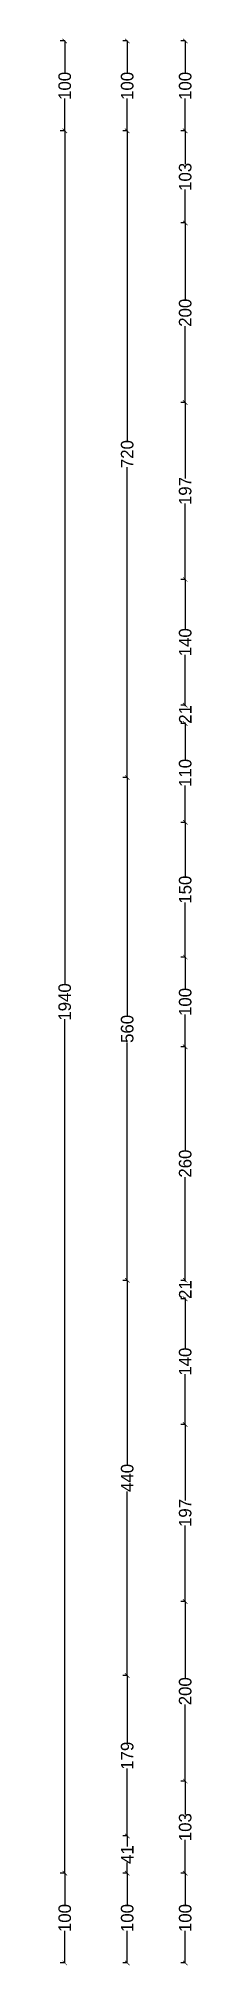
# Model space of a CAD drawing. Header units: millimetres. Extents: x 11848 to 21447, y 11375 to 20030.
# Drawn here: x 20630 to 20783, y 16946 to 19091 of the extents above; entities that cross this region are included whole.
import ezdxf

# ---------------------------------------------------------------- set-up
doc = ezdxf.new("R2010")
doc.units = ezdxf.units.MM
doc.layers.add('CZM ÖLÇÜ', color=142, linetype='Continuous')
doc.styles.add('dış ölçü', font='BASKVILL.TTF')
doc.dimstyles.new('dış ölçü', dxfattribs={"dimtxt": 14, "dimasz": 5, "dimexe": 5, "dimexo": 5, "dimgap": 0.09, "dimtad": 0, "dimdec": 0, "dimzin": 0, "dimdsep": 46, "dimtxsty": 'dış ölçü', "dimblk": 'ARCHTICK', "dimcen": 0, "dimadec": 0, "dimazin": 0, "dimtfac": 1, "dimtdec": 0, "dimtix": 1, "dimtofl": 0, "dimtmove": 0, "dimatfit": 3, "dimldrblk": 'ARCHTICK', "dimfxl": 5, "dimfxlon": 1, "dimtolj": 1, "dimtzin": 0, "dimarcsym": 0})

msp = doc.modelspace()

# ---------------------------------------------------------------- blocks, each defined once
blk = doc.blocks.new('_ArchTick')
at = {"color": 0, "linetype": 'ByBlock', "const_width": 0.15}
blk.add_lwpolyline([(-0.5, -0.5), (0.5, 0.5)], dxfattribs=at)
blk = doc.blocks.new('*D333')
at = {"layer": 'CZM ÖLÇÜ', "color": 0, "lineweight": -2, "transparency": 16777216}
for p, q in [((20709.3, 18988.5), (20704.3, 18988.5)), ((20709.3, 18988.5), (20709.3, 18643.1)), ((20709.3, 18268.5), (20709.3, 18613.8)), ((20709.3, 18268.5), (20704.3, 18268.5))]:
    blk.add_line(p, q, dxfattribs=at)
at = {"layer": 'Defpoints', "color": 0, "transparency": 16777216}
for p in [(20709.3, 18988.5), (20709.3, 18268.5), (20709.3, 18268.5)]:
    blk.add_point(p, dxfattribs=at)
at = {"layer": 'CZM ÖLÇÜ', "color": 0, "lineweight": -2, "transparency": 16777216, "xscale": 5, "yscale": 5, "zscale": 5}
for p, rotation in [((20709.3, 18988.5), 90), ((20709.3, 18268.5), 270)]:
    blk.add_blockref('_ArchTick', p, dxfattribs=dict(at, rotation=rotation))
at = {"layer": 'CZM ÖLÇÜ', "color": 0, "transparency": 16777216, "insert": (20709.3, 18628.5), "char_height": 14, "attachment_point": 5, "rotation": 90, "style": 'dış ölçü'}
blk.add_mtext('\\A1;720', dxfattribs=at)
blk = doc.blocks.new('*D334')
at = {"layer": 'CZM ÖLÇÜ', "color": 0, "lineweight": -2, "transparency": 16777216}
for p, q in [((20709.3, 18268.5), (20704.3, 18268.5)), ((20709.3, 18268.5), (20709.3, 18003.4)), ((20709.3, 17708.5), (20709.3, 17973.5)), ((20709.3, 17708.5), (20704.3, 17708.5))]:
    blk.add_line(p, q, dxfattribs=at)
at = {"layer": 'Defpoints', "color": 0, "transparency": 16777216}
for p in [(20709.3, 18268.5), (20709.3, 17708.5), (20709.3, 17708.5)]:
    blk.add_point(p, dxfattribs=at)
at = {"layer": 'CZM ÖLÇÜ', "color": 0, "lineweight": -2, "transparency": 16777216, "xscale": 5, "yscale": 5, "zscale": 5}
for p, rotation in [((20709.3, 18268.5), 90), ((20709.3, 17708.5), 270)]:
    blk.add_blockref('_ArchTick', p, dxfattribs=dict(at, rotation=rotation))
at = {"layer": 'CZM ÖLÇÜ', "color": 0, "transparency": 16777216, "insert": (20709.3, 17988.5), "char_height": 14, "attachment_point": 5, "rotation": 90, "style": 'dış ölçü'}
blk.add_mtext('\\A1;560', dxfattribs=at)
blk = doc.blocks.new('*D335')
at = {"layer": 'CZM ÖLÇÜ', "color": 0, "lineweight": -2, "transparency": 16777216}
for p, q in [((20709.3, 17708.5), (20704.3, 17708.5)), ((20709.3, 17708.5), (20709.3, 17503.3)), ((20709.3, 17268.5), (20709.3, 17473.6)), ((20709.3, 17268.5), (20704.3, 17268.5))]:
    blk.add_line(p, q, dxfattribs=at)
at = {"layer": 'Defpoints', "color": 0, "transparency": 16777216}
for p in [(20709.3, 17708.5), (20709.3, 17268.5), (20709.3, 17268.5)]:
    blk.add_point(p, dxfattribs=at)
at = {"layer": 'CZM ÖLÇÜ', "color": 0, "lineweight": -2, "transparency": 16777216, "xscale": 5, "yscale": 5, "zscale": 5}
for p, rotation in [((20709.3, 17708.5), 90), ((20709.3, 17268.5), 270)]:
    blk.add_blockref('_ArchTick', p, dxfattribs=dict(at, rotation=rotation))
at = {"layer": 'CZM ÖLÇÜ', "color": 0, "transparency": 16777216, "insert": (20709.3, 17488.5), "char_height": 14, "attachment_point": 5, "rotation": 90, "style": 'dış ölçü'}
blk.add_mtext('\\A1;440', dxfattribs=at)
blk = doc.blocks.new('*D336')
at = {"layer": 'CZM ÖLÇÜ', "color": 0, "lineweight": -2, "transparency": 16777216}
for p, q in [((20709.3, 17268.5), (20704.3, 17268.5)), ((20709.3, 17268.5), (20709.3, 17193.3)), ((20709.3, 17089.9), (20709.3, 17165.1)), ((20709.3, 17089.9), (20704.3, 17089.9))]:
    blk.add_line(p, q, dxfattribs=at)
at = {"layer": 'Defpoints', "color": 0, "transparency": 16777216}
for p in [(20709.3, 17268.5), (20709.3, 17089.9), (20709.3, 17089.9)]:
    blk.add_point(p, dxfattribs=at)
at = {"layer": 'CZM ÖLÇÜ', "color": 0, "lineweight": -2, "transparency": 16777216, "xscale": 5, "yscale": 5, "zscale": 5}
for p, rotation in [((20709.3, 17268.5), 90), ((20709.3, 17089.9), 270)]:
    blk.add_blockref('_ArchTick', p, dxfattribs=dict(at, rotation=rotation))
at = {"layer": 'CZM ÖLÇÜ', "color": 0, "transparency": 16777216, "insert": (20709.3, 17179.2), "char_height": 14, "attachment_point": 5, "rotation": 90, "style": 'dış ölçü'}
blk.add_mtext('\\A1;179', dxfattribs=at)
blk = doc.blocks.new('*D337')
at = {"layer": 'CZM ÖLÇÜ', "color": 0, "lineweight": -2, "transparency": 16777216}
for p, q in [((20709.3, 17089.9), (20704.3, 17089.9)), ((20709.3, 17089.9), (20709.3, 17078.2)), ((20709.3, 17048.5), (20709.3, 17060.2)), ((20709.3, 17048.5), (20704.3, 17048.5))]:
    blk.add_line(p, q, dxfattribs=at)
at = {"layer": 'Defpoints', "color": 0, "transparency": 16777216}
for p in [(20709.3, 17089.9), (20709.3, 17048.5), (20709.3, 17048.5)]:
    blk.add_point(p, dxfattribs=at)
at = {"layer": 'CZM ÖLÇÜ', "color": 0, "lineweight": -2, "transparency": 16777216, "xscale": 5, "yscale": 5, "zscale": 5}
for p, rotation in [((20709.3, 17089.9), 90), ((20709.3, 17048.5), 270)]:
    blk.add_blockref('_ArchTick', p, dxfattribs=dict(at, rotation=rotation))
at = {"layer": 'CZM ÖLÇÜ', "color": 0, "transparency": 16777216, "insert": (20709.3, 17069.2), "char_height": 14, "attachment_point": 5, "rotation": 90, "style": 'dış ölçü'}
blk.add_mtext('\\A1;41', dxfattribs=at)
blk = doc.blocks.new('*D338')
at = {"layer": 'CZM ÖLÇÜ', "color": 0, "lineweight": -2, "transparency": 16777216}
for p, q in [((20639.6, 18988.5), (20634.6, 18988.5)), ((20639.6, 18988.5), (20639.6, 18037.7)), ((20639.6, 17048.5), (20639.6, 17999.2)), ((20639.6, 17048.5), (20634.6, 17048.5))]:
    blk.add_line(p, q, dxfattribs=at)
at = {"layer": 'Defpoints', "color": 0, "transparency": 16777216}
for p in [(20639.6, 18988.5), (20639.6, 18988.5), (20639.6, 17048.5)]:
    blk.add_point(p, dxfattribs=at)
at = {"layer": 'CZM ÖLÇÜ', "color": 0, "lineweight": -2, "transparency": 16777216, "xscale": 5, "yscale": 5, "zscale": 5}
for p, rotation in [((20639.6, 18988.5), 90), ((20639.6, 17048.5), 270)]:
    blk.add_blockref('_ArchTick', p, dxfattribs=dict(at, rotation=rotation))
at = {"layer": 'CZM ÖLÇÜ', "color": 0, "transparency": 16777216, "insert": (20639.6, 18018.5), "char_height": 14, "attachment_point": 5, "rotation": 90, "style": 'dış ölçü'}
blk.add_mtext('\\A1;1940', dxfattribs=at)
blk = doc.blocks.new('*D339')
at = {"layer": 'CZM ÖLÇÜ', "color": 0, "lineweight": -2, "transparency": 16777216}
for p, q in [((20774, 19088.5), (20769, 19088.5)), ((20774, 19088.5), (20774, 19052.6)), ((20774, 18988.5), (20774, 19024.4)), ((20774, 18988.5), (20769, 18988.5))]:
    blk.add_line(p, q, dxfattribs=at)
at = {"layer": 'Defpoints', "color": 0, "transparency": 16777216}
for p in [(20774, 19088.5), (20774, 18988.5), (20774, 18988.5)]:
    blk.add_point(p, dxfattribs=at)
at = {"layer": 'CZM ÖLÇÜ', "color": 0, "lineweight": -2, "transparency": 16777216, "xscale": 5, "yscale": 5, "zscale": 5}
for p, rotation in [((20774, 19088.5), 90), ((20774, 18988.5), 270)]:
    blk.add_blockref('_ArchTick', p, dxfattribs=dict(at, rotation=rotation))
at = {"layer": 'CZM ÖLÇÜ', "color": 0, "transparency": 16777216, "insert": (20774, 19038.5), "char_height": 14, "attachment_point": 5, "rotation": 90, "style": 'dış ölçü'}
blk.add_mtext('\\A1;100', dxfattribs=at)
blk = doc.blocks.new('*D340')
at = {"layer": 'CZM ÖLÇÜ', "color": 0, "lineweight": -2, "transparency": 16777216}
for p, q in [((20774, 18988.5), (20769, 18988.5)), ((20774, 18988.5), (20774, 18951.3)), ((20774, 18885.9), (20774, 18923.1)), ((20774, 18885.9), (20769, 18885.9))]:
    blk.add_line(p, q, dxfattribs=at)
at = {"layer": 'Defpoints', "color": 0, "transparency": 16777216}
for p in [(20774, 18988.5), (20774, 18885.9), (20774, 18885.9)]:
    blk.add_point(p, dxfattribs=at)
at = {"layer": 'CZM ÖLÇÜ', "color": 0, "lineweight": -2, "transparency": 16777216, "xscale": 5, "yscale": 5, "zscale": 5}
for p, rotation in [((20774, 18988.5), 90), ((20774, 18885.9), 270)]:
    blk.add_blockref('_ArchTick', p, dxfattribs=dict(at, rotation=rotation))
at = {"layer": 'CZM ÖLÇÜ', "color": 0, "transparency": 16777216, "insert": (20774, 18937.2), "char_height": 14, "attachment_point": 5, "rotation": 90, "style": 'dış ölçü'}
blk.add_mtext('\\A1;103', dxfattribs=at)
blk = doc.blocks.new('*D341')
at = {"layer": 'CZM ÖLÇÜ', "color": 0, "lineweight": -2, "transparency": 16777216}
for p, q in [((20774, 18885.9), (20769, 18885.9)), ((20774, 18885.9), (20774, 18800.7)), ((20774, 18685.9), (20774, 18771.1)), ((20774, 18685.9), (20769, 18685.9))]:
    blk.add_line(p, q, dxfattribs=at)
at = {"layer": 'Defpoints', "color": 0, "transparency": 16777216}
for p in [(20774, 18885.9), (20774, 18685.9), (20774, 18685.9)]:
    blk.add_point(p, dxfattribs=at)
at = {"layer": 'CZM ÖLÇÜ', "color": 0, "lineweight": -2, "transparency": 16777216, "xscale": 5, "yscale": 5, "zscale": 5}
for p, rotation in [((20774, 18885.9), 90), ((20774, 18685.9), 270)]:
    blk.add_blockref('_ArchTick', p, dxfattribs=dict(at, rotation=rotation))
at = {"layer": 'CZM ÖLÇÜ', "color": 0, "transparency": 16777216, "insert": (20774, 18785.9), "char_height": 14, "attachment_point": 5, "rotation": 90, "style": 'dış ölçü'}
blk.add_mtext('\\A1;200', dxfattribs=at)
blk = doc.blocks.new('*D342')
at = {"layer": 'CZM ÖLÇÜ', "color": 0, "lineweight": -2, "transparency": 16777216}
for p, q in [((20774, 18685.9), (20769, 18685.9)), ((20774, 18685.9), (20774, 18601.4)), ((20774, 18489), (20774, 18573.5)), ((20774, 18489), (20769, 18489))]:
    blk.add_line(p, q, dxfattribs=at)
at = {"layer": 'Defpoints', "color": 0, "transparency": 16777216}
for p in [(20774, 18685.9), (20774, 18489), (20774, 18489)]:
    blk.add_point(p, dxfattribs=at)
at = {"layer": 'CZM ÖLÇÜ', "color": 0, "lineweight": -2, "transparency": 16777216, "xscale": 5, "yscale": 5, "zscale": 5}
for p, rotation in [((20774, 18685.9), 90), ((20774, 18489), 270)]:
    blk.add_blockref('_ArchTick', p, dxfattribs=dict(at, rotation=rotation))
at = {"layer": 'CZM ÖLÇÜ', "color": 0, "transparency": 16777216, "insert": (20774, 18587.4), "char_height": 14, "attachment_point": 5, "rotation": 90, "style": 'dış ölçü'}
blk.add_mtext('\\A1;197', dxfattribs=at)
blk = doc.blocks.new('*D343')
at = {"layer": 'CZM ÖLÇÜ', "color": 0, "lineweight": -2, "transparency": 16777216}
for p, q in [((20774, 18489), (20769, 18489)), ((20774, 18489), (20774, 18433.1)), ((20774, 18349), (20774, 18404.9)), ((20774, 18349), (20769, 18349))]:
    blk.add_line(p, q, dxfattribs=at)
at = {"layer": 'Defpoints', "color": 0, "transparency": 16777216}
for p in [(20774, 18489), (20774, 18349), (20774, 18349)]:
    blk.add_point(p, dxfattribs=at)
at = {"layer": 'CZM ÖLÇÜ', "color": 0, "lineweight": -2, "transparency": 16777216, "xscale": 5, "yscale": 5, "zscale": 5}
for p, rotation in [((20774, 18489), 90), ((20774, 18349), 270)]:
    blk.add_blockref('_ArchTick', p, dxfattribs=dict(at, rotation=rotation))
at = {"layer": 'CZM ÖLÇÜ', "color": 0, "transparency": 16777216, "insert": (20774, 18419), "char_height": 14, "attachment_point": 5, "rotation": 90, "style": 'dış ölçü'}
blk.add_mtext('\\A1;140', dxfattribs=at)
blk = doc.blocks.new('*D344')
at = {"layer": 'CZM ÖLÇÜ', "color": 0, "lineweight": -2, "transparency": 16777216}
for p, q in [((20774, 18349), (20769, 18349)), ((20774, 18349), (20774, 18347.7)), ((20774, 18328.5), (20769, 18328.5)), ((20774, 18328.5), (20774, 18329.8))]:
    blk.add_line(p, q, dxfattribs=at)
at = {"layer": 'Defpoints', "color": 0, "transparency": 16777216}
for p in [(20774, 18349), (20774, 18328.5), (20774, 18328.5)]:
    blk.add_point(p, dxfattribs=at)
at = {"layer": 'CZM ÖLÇÜ', "color": 0, "lineweight": -2, "transparency": 16777216, "xscale": 5, "yscale": 5, "zscale": 5}
for p, rotation in [((20774, 18349), 90), ((20774, 18328.5), 270)]:
    blk.add_blockref('_ArchTick', p, dxfattribs=dict(at, rotation=rotation))
at = {"layer": 'CZM ÖLÇÜ', "color": 0, "transparency": 16777216, "insert": (20774, 18338.7), "char_height": 14, "attachment_point": 5, "rotation": 90, "style": 'dış ölçü'}
blk.add_mtext('\\A1;21', dxfattribs=at)
blk = doc.blocks.new('*D345')
at = {"layer": 'CZM ÖLÇÜ', "color": 0, "lineweight": -2, "transparency": 16777216}
for p, q in [((20774, 18328.5), (20769, 18328.5)), ((20774, 18328.5), (20774, 18287.6)), ((20774, 18218.5), (20774, 18259.4)), ((20774, 18218.5), (20769, 18218.5))]:
    blk.add_line(p, q, dxfattribs=at)
at = {"layer": 'Defpoints', "color": 0, "transparency": 16777216}
for p in [(20774, 18328.5), (20774, 18218.5), (20774, 18218.5)]:
    blk.add_point(p, dxfattribs=at)
at = {"layer": 'CZM ÖLÇÜ', "color": 0, "lineweight": -2, "transparency": 16777216, "xscale": 5, "yscale": 5, "zscale": 5}
for p, rotation in [((20774, 18328.5), 90), ((20774, 18218.5), 270)]:
    blk.add_blockref('_ArchTick', p, dxfattribs=dict(at, rotation=rotation))
at = {"layer": 'CZM ÖLÇÜ', "color": 0, "transparency": 16777216, "insert": (20774, 18273.5), "char_height": 14, "attachment_point": 5, "rotation": 90, "style": 'dış ölçü'}
blk.add_mtext('\\A1;110', dxfattribs=at)
blk = doc.blocks.new('*D346')
at = {"layer": 'CZM ÖLÇÜ', "color": 0, "lineweight": -2, "transparency": 16777216}
for p, q in [((20774, 18218.5), (20769, 18218.5)), ((20774, 18218.5), (20774, 18157.6)), ((20774, 18068.5), (20774, 18129.4)), ((20774, 18068.5), (20769, 18068.5))]:
    blk.add_line(p, q, dxfattribs=at)
at = {"layer": 'Defpoints', "color": 0, "transparency": 16777216}
for p in [(20774, 18218.5), (20774, 18068.5), (20774, 18068.5)]:
    blk.add_point(p, dxfattribs=at)
at = {"layer": 'CZM ÖLÇÜ', "color": 0, "lineweight": -2, "transparency": 16777216, "xscale": 5, "yscale": 5, "zscale": 5}
for p, rotation in [((20774, 18218.5), 90), ((20774, 18068.5), 270)]:
    blk.add_blockref('_ArchTick', p, dxfattribs=dict(at, rotation=rotation))
at = {"layer": 'CZM ÖLÇÜ', "color": 0, "transparency": 16777216, "insert": (20774, 18143.5), "char_height": 14, "attachment_point": 5, "rotation": 90, "style": 'dış ölçü'}
blk.add_mtext('\\A1;150', dxfattribs=at)
blk = doc.blocks.new('*D347')
at = {"layer": 'CZM ÖLÇÜ', "color": 0, "lineweight": -2, "transparency": 16777216}
for p, q in [((20774, 18068.5), (20769, 18068.5)), ((20774, 18068.5), (20774, 18032.6)), ((20774, 17968.5), (20774, 18004.4)), ((20774, 17968.5), (20769, 17968.5))]:
    blk.add_line(p, q, dxfattribs=at)
at = {"layer": 'Defpoints', "color": 0, "transparency": 16777216}
for p in [(20774, 18068.5), (20774, 17968.5), (20774, 17968.5)]:
    blk.add_point(p, dxfattribs=at)
at = {"layer": 'CZM ÖLÇÜ', "color": 0, "lineweight": -2, "transparency": 16777216, "xscale": 5, "yscale": 5, "zscale": 5}
for p, rotation in [((20774, 18068.5), 90), ((20774, 17968.5), 270)]:
    blk.add_blockref('_ArchTick', p, dxfattribs=dict(at, rotation=rotation))
at = {"layer": 'CZM ÖLÇÜ', "color": 0, "transparency": 16777216, "insert": (20774, 18018.5), "char_height": 14, "attachment_point": 5, "rotation": 90, "style": 'dış ölçü'}
blk.add_mtext('\\A1;100', dxfattribs=at)
blk = doc.blocks.new('*D348')
at = {"layer": 'CZM ÖLÇÜ', "color": 0, "lineweight": -2, "transparency": 16777216}
for p, q in [((20774, 17968.5), (20769, 17968.5)), ((20774, 17968.5), (20774, 17853.3)), ((20774, 17708.5), (20774, 17823.6)), ((20774, 17708.5), (20769, 17708.5))]:
    blk.add_line(p, q, dxfattribs=at)
at = {"layer": 'Defpoints', "color": 0, "transparency": 16777216}
for p in [(20774, 17968.5), (20774, 17708.5), (20774, 17708.5)]:
    blk.add_point(p, dxfattribs=at)
at = {"layer": 'CZM ÖLÇÜ', "color": 0, "lineweight": -2, "transparency": 16777216, "xscale": 5, "yscale": 5, "zscale": 5}
for p, rotation in [((20774, 17968.5), 90), ((20774, 17708.5), 270)]:
    blk.add_blockref('_ArchTick', p, dxfattribs=dict(at, rotation=rotation))
at = {"layer": 'CZM ÖLÇÜ', "color": 0, "transparency": 16777216, "insert": (20774, 17838.5), "char_height": 14, "attachment_point": 5, "rotation": 90, "style": 'dış ölçü'}
blk.add_mtext('\\A1;260', dxfattribs=at)
blk = doc.blocks.new('*D349')
at = {"layer": 'CZM ÖLÇÜ', "color": 0, "lineweight": -2, "transparency": 16777216}
for p, q in [((20774, 17708.5), (20769, 17708.5)), ((20774, 17708.5), (20774, 17707.2)), ((20774, 17688), (20769, 17688)), ((20774, 17688), (20774, 17689.3))]:
    blk.add_line(p, q, dxfattribs=at)
at = {"layer": 'Defpoints', "color": 0, "transparency": 16777216}
for p in [(20774, 17708.5), (20774, 17688), (20774, 17688)]:
    blk.add_point(p, dxfattribs=at)
at = {"layer": 'CZM ÖLÇÜ', "color": 0, "lineweight": -2, "transparency": 16777216, "xscale": 5, "yscale": 5, "zscale": 5}
for p, rotation in [((20774, 17708.5), 90), ((20774, 17688), 270)]:
    blk.add_blockref('_ArchTick', p, dxfattribs=dict(at, rotation=rotation))
at = {"layer": 'CZM ÖLÇÜ', "color": 0, "transparency": 16777216, "insert": (20774, 17698.2), "char_height": 14, "attachment_point": 5, "rotation": 90, "style": 'dış ölçü'}
blk.add_mtext('\\A1;21', dxfattribs=at)
blk = doc.blocks.new('*D350')
at = {"layer": 'CZM ÖLÇÜ', "color": 0, "lineweight": -2, "transparency": 16777216}
for p, q in [((20774, 17688), (20769, 17688)), ((20774, 17688), (20774, 17632.1)), ((20774, 17548), (20774, 17603.9)), ((20774, 17548), (20769, 17548))]:
    blk.add_line(p, q, dxfattribs=at)
at = {"layer": 'Defpoints', "color": 0, "transparency": 16777216}
for p in [(20774, 17688), (20774, 17548), (20774, 17548)]:
    blk.add_point(p, dxfattribs=at)
at = {"layer": 'CZM ÖLÇÜ', "color": 0, "lineweight": -2, "transparency": 16777216, "xscale": 5, "yscale": 5, "zscale": 5}
for p, rotation in [((20774, 17688), 90), ((20774, 17548), 270)]:
    blk.add_blockref('_ArchTick', p, dxfattribs=dict(at, rotation=rotation))
at = {"layer": 'CZM ÖLÇÜ', "color": 0, "transparency": 16777216, "insert": (20774, 17618), "char_height": 14, "attachment_point": 5, "rotation": 90, "style": 'dış ölçü'}
blk.add_mtext('\\A1;140', dxfattribs=at)
blk = doc.blocks.new('*D351')
at = {"layer": 'CZM ÖLÇÜ', "color": 0, "lineweight": -2, "transparency": 16777216}
for p, q in [((20774, 17548), (20769, 17548)), ((20774, 17548), (20774, 17463.4)), ((20774, 17351), (20774, 17435.5)), ((20774, 17351), (20769, 17351))]:
    blk.add_line(p, q, dxfattribs=at)
at = {"layer": 'Defpoints', "color": 0, "transparency": 16777216}
for p in [(20774, 17548), (20774, 17351), (20774, 17351)]:
    blk.add_point(p, dxfattribs=at)
at = {"layer": 'CZM ÖLÇÜ', "color": 0, "lineweight": -2, "transparency": 16777216, "xscale": 5, "yscale": 5, "zscale": 5}
for p, rotation in [((20774, 17548), 90), ((20774, 17351), 270)]:
    blk.add_blockref('_ArchTick', p, dxfattribs=dict(at, rotation=rotation))
at = {"layer": 'CZM ÖLÇÜ', "color": 0, "transparency": 16777216, "insert": (20774, 17449.5), "char_height": 14, "attachment_point": 5, "rotation": 90, "style": 'dış ölçü'}
blk.add_mtext('\\A1;197', dxfattribs=at)
blk = doc.blocks.new('*D352')
at = {"layer": 'CZM ÖLÇÜ', "color": 0, "lineweight": -2, "transparency": 16777216}
for p, q in [((20774, 17351), (20769, 17351)), ((20774, 17351), (20774, 17265.8)), ((20774, 17151), (20774, 17236.2)), ((20774, 17151), (20769, 17151))]:
    blk.add_line(p, q, dxfattribs=at)
at = {"layer": 'Defpoints', "color": 0, "transparency": 16777216}
for p in [(20774, 17351), (20774, 17151), (20774, 17151)]:
    blk.add_point(p, dxfattribs=at)
at = {"layer": 'CZM ÖLÇÜ', "color": 0, "lineweight": -2, "transparency": 16777216, "xscale": 5, "yscale": 5, "zscale": 5}
for p, rotation in [((20774, 17351), 90), ((20774, 17151), 270)]:
    blk.add_blockref('_ArchTick', p, dxfattribs=dict(at, rotation=rotation))
at = {"layer": 'CZM ÖLÇÜ', "color": 0, "transparency": 16777216, "insert": (20774, 17251), "char_height": 14, "attachment_point": 5, "rotation": 90, "style": 'dış ölçü'}
blk.add_mtext('\\A1;200', dxfattribs=at)
blk = doc.blocks.new('*D353')
at = {"layer": 'CZM ÖLÇÜ', "color": 0, "lineweight": -2, "transparency": 16777216}
for p, q in [((20774, 17151), (20769, 17151)), ((20774, 17151), (20774, 17113.8)), ((20774, 17048.5), (20774, 17085.7)), ((20774, 17048.5), (20769, 17048.5))]:
    blk.add_line(p, q, dxfattribs=at)
at = {"layer": 'Defpoints', "color": 0, "transparency": 16777216}
for p in [(20774, 17151), (20774, 17048.5), (20774, 17048.5)]:
    blk.add_point(p, dxfattribs=at)
at = {"layer": 'CZM ÖLÇÜ', "color": 0, "lineweight": -2, "transparency": 16777216, "xscale": 5, "yscale": 5, "zscale": 5}
for p, rotation in [((20774, 17151), 90), ((20774, 17048.5), 270)]:
    blk.add_blockref('_ArchTick', p, dxfattribs=dict(at, rotation=rotation))
at = {"layer": 'CZM ÖLÇÜ', "color": 0, "transparency": 16777216, "insert": (20774, 17099.7), "char_height": 14, "attachment_point": 5, "rotation": 90, "style": 'dış ölçü'}
blk.add_mtext('\\A1;103', dxfattribs=at)
blk = doc.blocks.new('*D354')
at = {"layer": 'CZM ÖLÇÜ', "color": 0, "lineweight": -2, "transparency": 16777216}
for p, q in [((20774, 17048.5), (20769, 17048.5)), ((20774, 17048.5), (20774, 17012.6)), ((20774, 16948.5), (20774, 16984.4)), ((20774, 16948.5), (20769, 16948.5))]:
    blk.add_line(p, q, dxfattribs=at)
at = {"layer": 'Defpoints', "color": 0, "transparency": 16777216}
for p in [(20774, 17048.5), (20774, 16948.5), (20774, 16948.5)]:
    blk.add_point(p, dxfattribs=at)
at = {"layer": 'CZM ÖLÇÜ', "color": 0, "lineweight": -2, "transparency": 16777216, "xscale": 5, "yscale": 5, "zscale": 5}
for p, rotation in [((20774, 17048.5), 90), ((20774, 16948.5), 270)]:
    blk.add_blockref('_ArchTick', p, dxfattribs=dict(at, rotation=rotation))
at = {"layer": 'CZM ÖLÇÜ', "color": 0, "transparency": 16777216, "insert": (20774, 16998.5), "char_height": 14, "attachment_point": 5, "rotation": 90, "style": 'dış ölçü'}
blk.add_mtext('\\A1;100', dxfattribs=at)
blk = doc.blocks.new('*D355')
at = {"layer": 'CZM ÖLÇÜ', "color": 0, "lineweight": -2, "transparency": 16777216}
for p, q in [((20709.3, 17048.5), (20704.3, 17048.5)), ((20709.3, 17048.5), (20709.3, 17012.6)), ((20709.3, 16948.5), (20709.3, 16984.4)), ((20709.3, 16948.5), (20704.3, 16948.5))]:
    blk.add_line(p, q, dxfattribs=at)
at = {"layer": 'Defpoints', "color": 0, "transparency": 16777216}
for p in [(20709.3, 17048.5), (20709.3, 16948.5), (20709.3, 16948.5)]:
    blk.add_point(p, dxfattribs=at)
at = {"layer": 'CZM ÖLÇÜ', "color": 0, "lineweight": -2, "transparency": 16777216, "xscale": 5, "yscale": 5, "zscale": 5}
for p, rotation in [((20709.3, 17048.5), 90), ((20709.3, 16948.5), 270)]:
    blk.add_blockref('_ArchTick', p, dxfattribs=dict(at, rotation=rotation))
at = {"layer": 'CZM ÖLÇÜ', "color": 0, "transparency": 16777216, "insert": (20709.3, 16998.5), "char_height": 14, "attachment_point": 5, "rotation": 90, "style": 'dış ölçü'}
blk.add_mtext('\\A1;100', dxfattribs=at)
blk = doc.blocks.new('*D356')
at = {"layer": 'CZM ÖLÇÜ', "color": 0, "lineweight": -2, "transparency": 16777216}
for p, q in [((20639.6, 17048.5), (20634.6, 17048.5)), ((20639.6, 17048.5), (20639.6, 17012.6)), ((20639.6, 16948.5), (20639.6, 16984.4)), ((20639.6, 16948.5), (20634.6, 16948.5))]:
    blk.add_line(p, q, dxfattribs=at)
at = {"layer": 'Defpoints', "color": 0, "transparency": 16777216}
for p in [(20639.6, 17048.5), (20639.6, 16948.5), (20639.6, 16948.5)]:
    blk.add_point(p, dxfattribs=at)
at = {"layer": 'CZM ÖLÇÜ', "color": 0, "lineweight": -2, "transparency": 16777216, "xscale": 5, "yscale": 5, "zscale": 5}
for p, rotation in [((20639.6, 17048.5), 90), ((20639.6, 16948.5), 270)]:
    blk.add_blockref('_ArchTick', p, dxfattribs=dict(at, rotation=rotation))
at = {"layer": 'CZM ÖLÇÜ', "color": 0, "transparency": 16777216, "insert": (20639.6, 16998.5), "char_height": 14, "attachment_point": 5, "rotation": 90, "style": 'dış ölçü'}
blk.add_mtext('\\A1;100', dxfattribs=at)
blk = doc.blocks.new('*D357')
at = {"layer": 'CZM ÖLÇÜ', "color": 0, "lineweight": -2, "transparency": 16777216}
for p, q in [((20709.3, 19088.5), (20704.3, 19088.5)), ((20709.3, 19088.5), (20709.3, 19052.6)), ((20709.3, 18988.5), (20709.3, 19024.4)), ((20709.3, 18988.5), (20704.3, 18988.5))]:
    blk.add_line(p, q, dxfattribs=at)
at = {"layer": 'Defpoints', "color": 0, "transparency": 16777216}
for p in [(20709.3, 19088.5), (20709.3, 18988.5), (20709.3, 18988.5)]:
    blk.add_point(p, dxfattribs=at)
at = {"layer": 'CZM ÖLÇÜ', "color": 0, "lineweight": -2, "transparency": 16777216, "xscale": 5, "yscale": 5, "zscale": 5}
for p, rotation in [((20709.3, 19088.5), 90), ((20709.3, 18988.5), 270)]:
    blk.add_blockref('_ArchTick', p, dxfattribs=dict(at, rotation=rotation))
at = {"layer": 'CZM ÖLÇÜ', "color": 0, "transparency": 16777216, "insert": (20709.3, 19038.5), "char_height": 14, "attachment_point": 5, "rotation": 90, "style": 'dış ölçü'}
blk.add_mtext('\\A1;100', dxfattribs=at)
blk = doc.blocks.new('*D358')
at = {"layer": 'CZM ÖLÇÜ', "color": 0, "lineweight": -2, "transparency": 16777216}
for p, q in [((20639.6, 19088.5), (20634.6, 19088.5)), ((20639.6, 19088.5), (20639.6, 19052.6)), ((20639.6, 18988.5), (20639.6, 19024.4)), ((20639.6, 18988.5), (20634.6, 18988.5))]:
    blk.add_line(p, q, dxfattribs=at)
at = {"layer": 'Defpoints', "color": 0, "transparency": 16777216}
for p in [(20639.6, 19088.5), (20639.6, 18988.5), (20639.6, 18988.5)]:
    blk.add_point(p, dxfattribs=at)
at = {"layer": 'CZM ÖLÇÜ', "color": 0, "lineweight": -2, "transparency": 16777216, "xscale": 5, "yscale": 5, "zscale": 5}
for p, rotation in [((20639.6, 19088.5), 90), ((20639.6, 18988.5), 270)]:
    blk.add_blockref('_ArchTick', p, dxfattribs=dict(at, rotation=rotation))
at = {"layer": 'CZM ÖLÇÜ', "color": 0, "transparency": 16777216, "insert": (20639.6, 19038.5), "char_height": 14, "attachment_point": 5, "rotation": 90, "style": 'dış ölçü'}
blk.add_mtext('\\A1;100', dxfattribs=at)

# ---------------------------------------------------------------- dimensions: what is measured, and where the dimension line sits
at = {"layer": 'CZM ÖLÇÜ'}
for p1, p2, picture, middle in [((20639.565, 19088.464), (20639.565, 18988.464), '*D358', (20639.565, 19038.464)), ((20709.312, 19088.464), (20709.312, 18988.464), '*D357', (20709.312, 19038.464)), ((20774.023, 19088.464), (20774.023, 18988.464), '*D339', (20774.023, 19038.464)), ((20639.565, 17048.464), (20639.565, 18988.464), '*D338', (20639.565, 18018.464))]:
    dim = msp.add_aligned_dim(p1=p1, p2=p2, distance=0, dimstyle='dış ölçü', override={"dimtmove": 1}, dxfattribs=at)
    dim.commit()
    dim.dimension.update_dxf_attribs({"geometry": picture, "text_midpoint": middle})
for base, p1, p2, picture, middle in [((20709.312, 18268.464), (20709.312, 18988.464), (20709.312, 18268.464), '*D333', (20709.312, 18628.464)), ((20774.023, 18885.916), (20774.023, 18988.464), (20774.023, 18885.916), '*D340', (20774.023, 18937.19)), ((20774.023, 18685.916), (20774.023, 18885.916), (20774.023, 18685.916), '*D341', (20774.023, 18785.916)), ((20774.023, 18488.964), (20774.023, 18685.916), (20774.023, 18488.964), '*D342', (20774.023, 18587.44)), ((20774.023, 18348.964), (20774.023, 18488.964), (20774.023, 18348.964), '*D343', (20774.023, 18418.964)), ((20774.023109136, 18328.463764147), (20774.023109136, 18348.963764147), (20774.023109136, 18328.463764147), '*D344', (20774.023109136, 18338.713764147)), ((20774.023, 18218.464), (20774.023, 18328.464), (20774.023, 18218.464), '*D345', (20774.023, 18273.464)), ((20709.312, 17708.464), (20709.312, 18268.464), (20709.312, 17708.464), '*D334', (20709.312, 17988.464)), ((20774.023, 18068.464), (20774.023, 18218.464), (20774.023, 18068.464), '*D346', (20774.023, 18143.464)), ((20774.023, 17968.464), (20774.023, 18068.464), (20774.023, 17968.464), '*D347', (20774.023, 18018.464)), ((20774.023, 17708.464), (20774.023, 17968.464), (20774.023, 17708.464), '*D348', (20774.023, 17838.464)), ((20709.312, 17268.464), (20709.312, 17708.464), (20709.312, 17268.464), '*D335', (20709.312, 17488.464)), ((20774.0231091, 17687.9637641), (20774.0231091, 17708.4637642), (20774.0231091, 17687.9637641), '*D349', (20774.0231091, 17698.2137641)), ((20774.023, 17547.964), (20774.023, 17687.964), (20774.023, 17547.964), '*D350', (20774.023, 17617.964)), ((20774.023, 17351.011), (20774.023, 17547.964), (20774.023, 17351.011), '*D351', (20774.023, 17449.487)), ((20774.023, 17151.011), (20774.023, 17351.011), (20774.023, 17151.011), '*D352', (20774.023, 17251.011)), ((20709.312, 17089.933), (20709.312, 17268.464), (20709.312, 17089.933), '*D336', (20709.312, 17179.198)), ((20774.023, 17048.464), (20774.023, 17151.011), (20774.023, 17048.464), '*D353', (20774.023, 17099.737)), ((20709.312, 17048.464), (20709.312, 17089.933), (20709.312, 17048.464), '*D337', (20709.312, 17069.198)), ((20639.565, 16948.464), (20639.565, 17048.464), (20639.565, 16948.464), '*D356', (20639.565, 16998.464)), ((20709.312, 16948.464), (20709.312, 17048.464), (20709.312, 16948.464), '*D355', (20709.312, 16998.464)), ((20774.023, 16948.464), (20774.023, 17048.464), (20774.023, 16948.464), '*D354', (20774.023, 16998.464))]:
    dim = msp.add_linear_dim(base=base, p1=p1, p2=p2, angle=90, dimstyle='dış ölçü', override={"dimtmove": 1}, dxfattribs=at)
    dim.commit()
    dim.dimension.update_dxf_attribs({"geometry": picture, "text_midpoint": middle})

doc.saveas('drawing.dxf')
